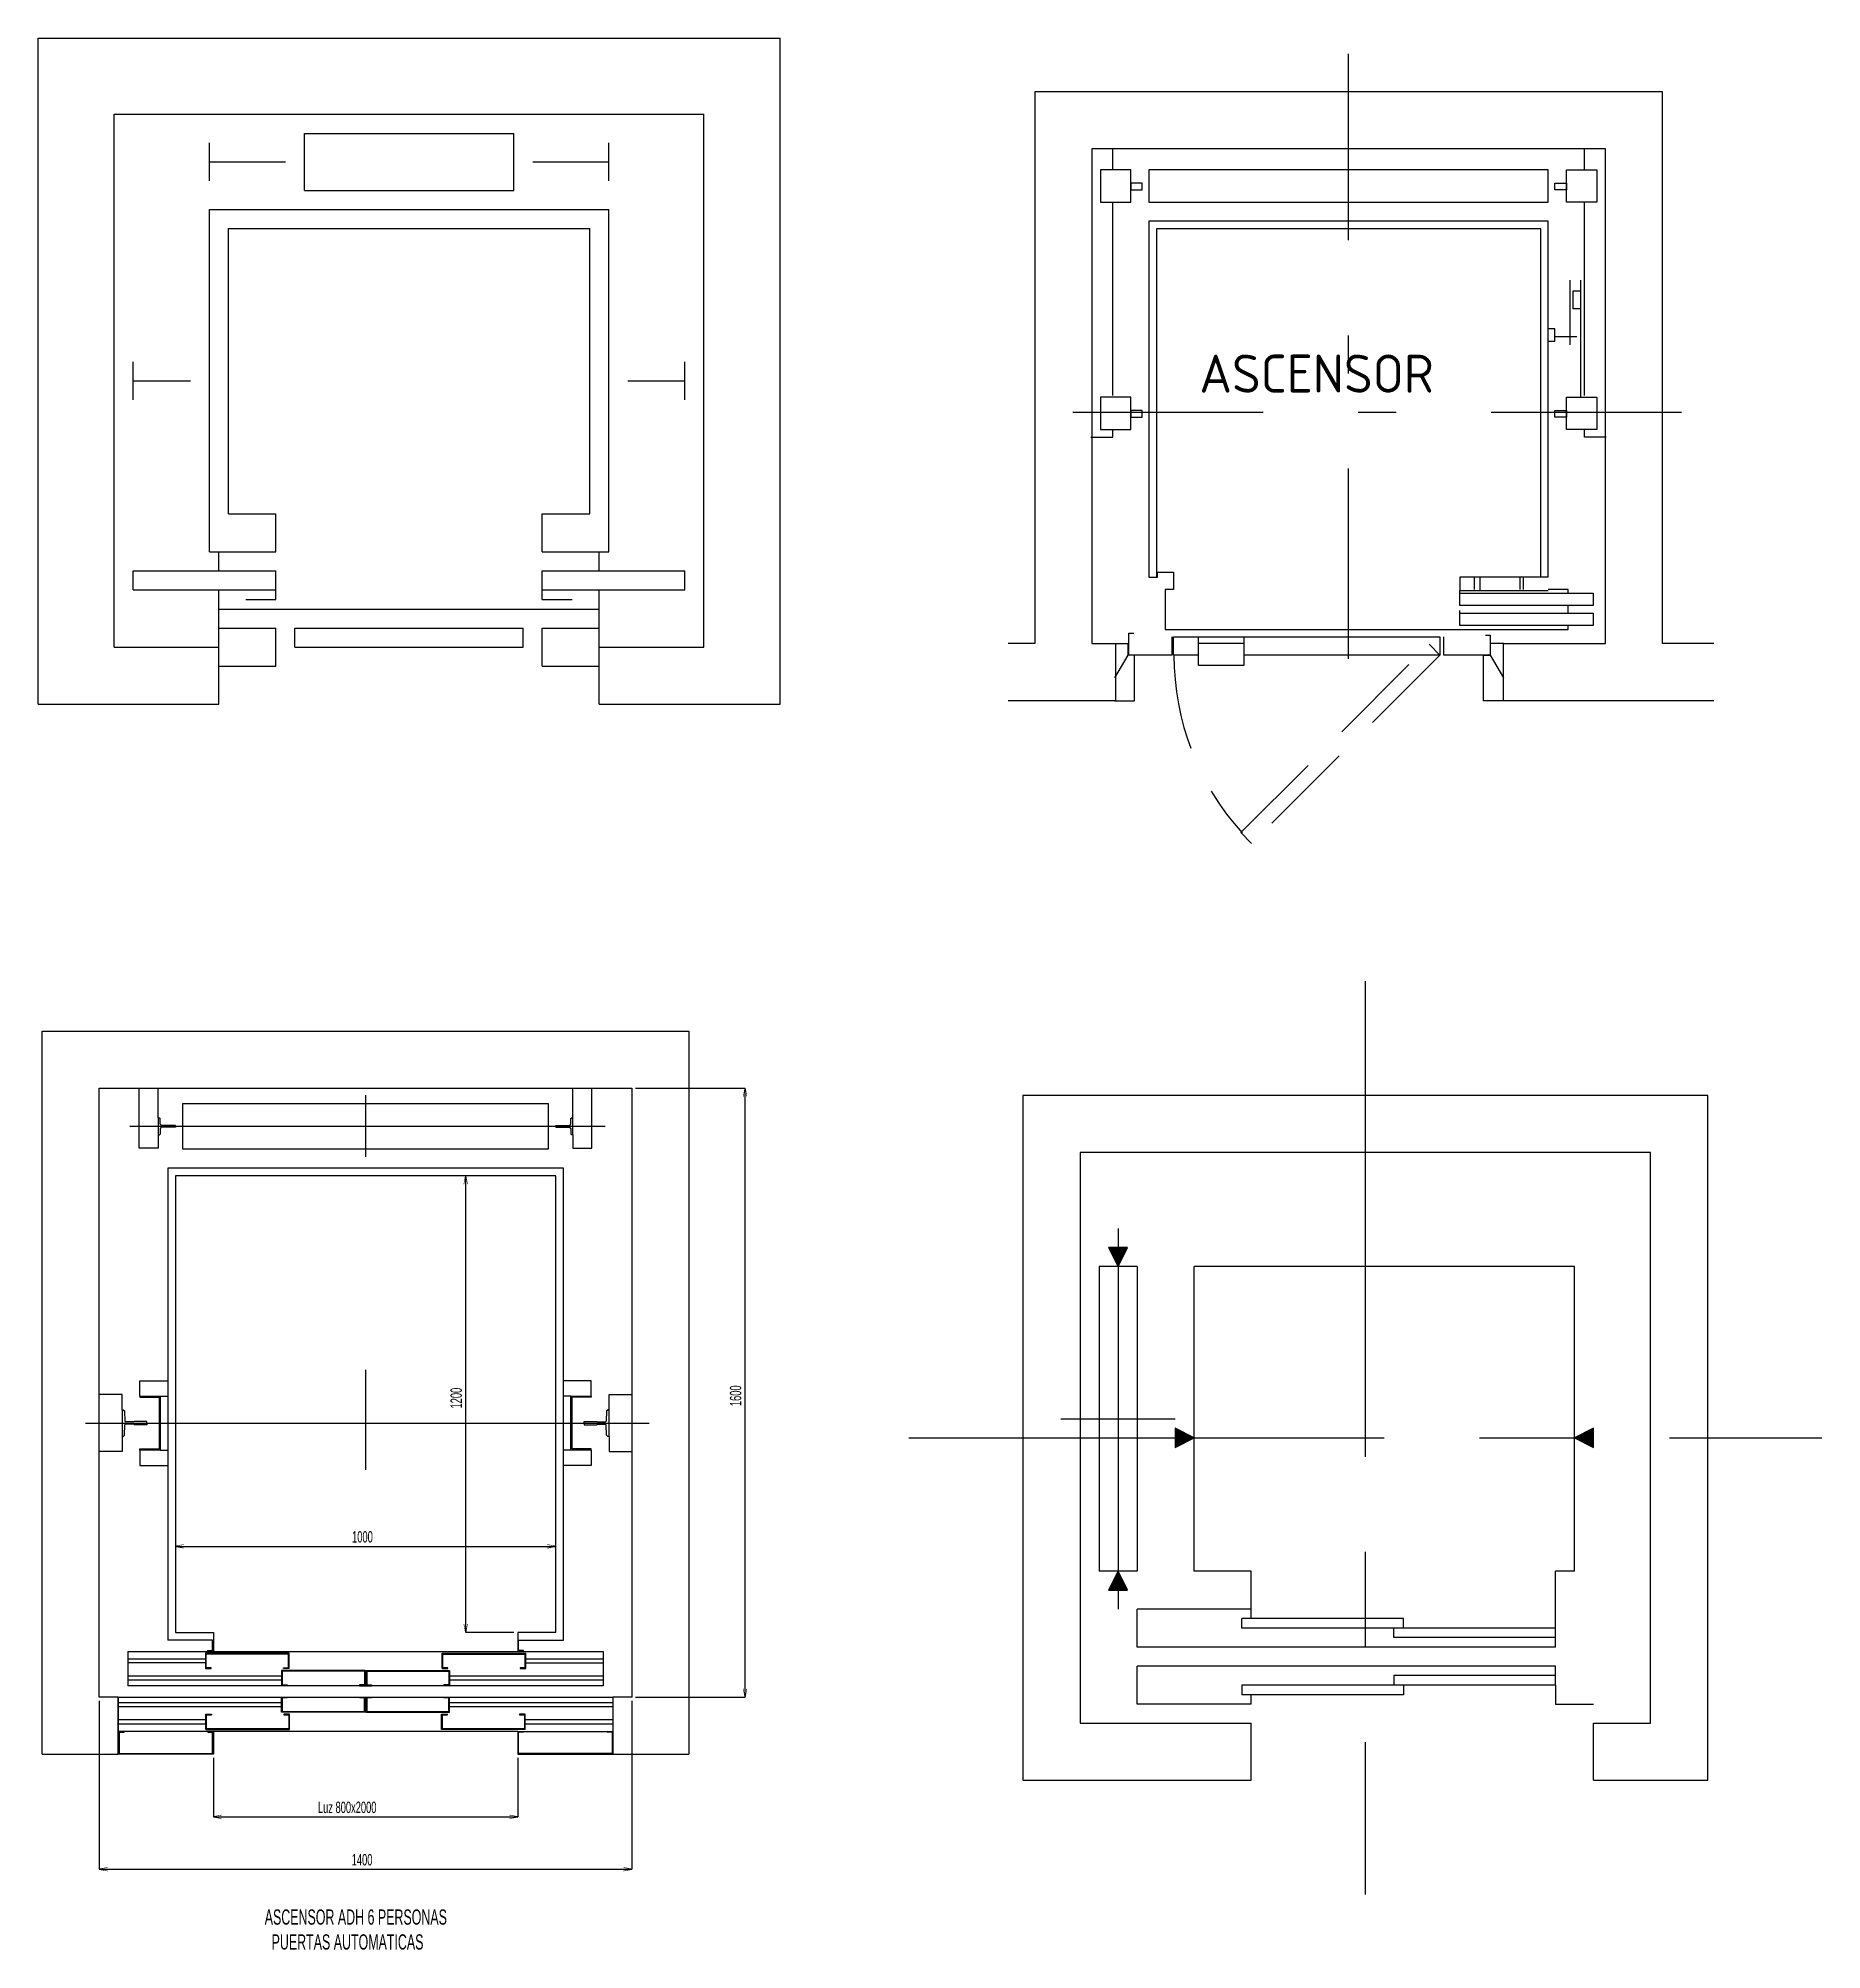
# Model space of a CAD drawing. Header units: millimetres. Extents: x 1.35 to 10.97, y 1 to 6.3.
# Drawn here: x 6.29 to 10.97, y 1.11 to 6.13 of the extents above; entities that cross this region are included whole.
import ezdxf

# ---------------------------------------------------------------- set-up
doc = ezdxf.new("R2010")
doc.units = ezdxf.units.MM
for name, pattern in [('CENTRO', [2, 1.25, -0.25, 0.25, -0.25]), ('DASHDOT', [1, 0.5, -0.25, 0, -0.25]), ('HIDDEN', [0.375, 0.25, -0.125]), ('LTYPE_6', [168.75, 112.5, -28.125, 0, -28.125])]:
    doc.linetypes.add(name, pattern=pattern)
for name, color, linetype in [('DOOR', 1, 'Continuous'), ('EJE', 3, 'DASHDOT'), ('LAYER_2', 1, 'Continuous'), ('LAYER_3', 15, 'LTYPE_6'), ('LAYER_4', 6, 'Continuous'), ('LAYER_6', 6, 'Continuous'), ('LAYER_7', 7, 'Continuous'), ('PARED', 9, 'Continuous'), ('PUERTA', 3, 'Continuous'), ('TR', 7, 'HIDDEN'), ('WALLS', 7, 'Continuous')]:
    doc.layers.add(name, color=color, linetype=linetype)
doc.styles.add('DIN', font='DIN')

msp = doc.modelspace()

# ---------------------------------------------------------------- texts
at = {"style": 'DIN'}
msp.add_text('ASCENSOR', height=0.1, dxfattribs=at).set_placement((9.3383, 5.2021))
at = {"layer": 'LAYER_4', "width": 0.610389}
for rotation, text_generation_flag, p in [(0.0003, 6, (8.1441, 3.3742)), (0.0003, 4, (8.1441, 3.3742)), (0.0003, 6, (7.4096, 3.1442)), (0.0003, 4, (7.4096, 3.1442)), (90.0003, 4, (6.6464, 2.1703)), (90.0003, 6, (6.6464, 2.1703)), (270.0003, 6, (7.6464, 2.1703)), (270.0003, 4, (7.6464, 2.1703)), (180.0003, 4, (7.4096, 1.9442)), (180.0003, 6, (7.4096, 1.9442)), (180.0003, 4, (8.1441, 1.7742)), (180.0003, 6, (8.1441, 1.7742)), (90.0003, 4, (6.7464, 1.4595)), (90.0003, 6, (6.7464, 1.4595)), (270.0003, 6, (7.5464, 1.4595)), (270.0003, 4, (7.5464, 1.4595)), (90.0003, 4, (6.4464, 1.3218)), (90.0003, 6, (6.4464, 1.3218)), (270.0003, 6, (7.8464, 1.3218)), (270.0003, 4, (7.8464, 1.3218))]:
    msp.add_text('/', height=0.021, rotation=rotation, dxfattribs=dict(at, text_generation_flag=text_generation_flag)).set_placement(p)
for s, rotation, p in [('1200', 90.0003, (7.3996, 2.5326)), ('1600', 90.0003, (8.1341, 2.5388)), ('1000', 0.0003, (7.111, 2.1803)), ('Luz 800x2000', 0.0003, (7.0212, 1.4695)), ('1400', 0.0003, (7.11, 1.3318))]:
    msp.add_text(s, height=0.03, rotation=rotation, dxfattribs=at).set_placement(p)
at = {"layer": 'LAYER_6', "width": 0.610389}
for s, p in [('ASCENSOR ADH 6 PERSONAS', (6.8813, 1.1762)), ('  PUERTAS AUTOMATICAS', (6.8813, 1.1108))]:
    msp.add_text(s, height=0.04, dxfattribs=at).set_placement(p)

# ---------------------------------------------------------------- linework, layer by layer
at = {"linetype": 'CENTRO'}
for p, q in [((9.7745, 3.6555), (9.7745, 1.2555)), ((9.1245, 3.0055), (9.1245, 2.0055)), ((8.9745, 2.5055), (9.2745, 2.5055)), ((8.5745, 2.4555), (10.9745, 2.4555))]:
    msp.add_line(p, q, dxfattribs=at)
for p, q in [((10.6745, 3.3555), (8.8745, 3.3555)), ((8.8745, 3.3555), (8.8745, 1.5555)), ((10.6745, 1.5555), (10.6745, 3.3555)), ((9.0245, 3.2055), (9.0245, 1.7055)), ((10.5245, 3.2055), (9.0245, 3.2055)), ((10.5245, 1.7055), (10.5245, 3.2055)), ((9.1495, 2.9555), (9.0995, 2.9555)), ((9.0995, 2.9555), (9.1245, 2.9055)), ((9.1245, 2.9055), (9.1495, 2.9555)), ((9.1745, 2.9055), (9.0745, 2.9055)), ((9.0745, 2.9055), (9.0745, 2.1055)), ((9.1745, 2.9055), (9.1745, 2.1055)), ((10.3245, 2.9055), (9.3245, 2.9055)), ((9.3245, 2.1055), (9.3245, 2.9055)), ((10.3245, 2.1055), (10.3245, 2.9055)), ((9.2745, 2.4805), (9.2745, 2.4305)), ((9.3245, 2.4555), (9.2745, 2.4805)), ((10.3745, 2.4805), (10.3245, 2.4555)), ((10.3745, 2.4305), (10.3745, 2.4805)), ((9.2745, 2.4305), (9.3245, 2.4555)), ((10.3245, 2.4555), (10.3745, 2.4305)), ((9.1745, 2.1055), (9.0745, 2.1055)), ((9.1245, 2.1055), (9.0995, 2.0555)), ((9.1495, 2.0555), (9.1245, 2.1055)), ((9.4745, 2.1055), (9.3245, 2.1055)), ((9.4745, 1.9805), (9.4745, 2.1055)), ((10.2745, 1.9055), (10.2745, 2.1055)), ((10.3245, 2.1055), (10.2745, 2.1055)), ((9.0995, 2.0555), (9.1495, 2.0555)), ((9.1745, 1.9055), (9.1745, 2.0055)), ((9.4745, 2.0055), (9.1745, 2.0055)), ((9.4495, 1.9555), (9.4495, 1.9805)), ((9.8745, 1.9805), (9.4495, 1.9805)), ((9.8745, 1.9555), (9.8745, 1.9805)), ((9.8745, 1.9555), (9.4495, 1.9555)), ((9.8495, 1.9305), (9.8495, 1.9555)), ((10.2745, 1.9305), (9.8495, 1.9305)), ((10.2745, 1.9555), (9.8745, 1.9555)), ((10.2745, 1.9055), (9.1745, 1.9055)), ((9.1745, 1.7555), (9.1745, 1.8555)), ((10.2745, 1.8555), (9.1745, 1.8555)), ((10.2745, 1.8305), (9.8495, 1.8305)), ((9.8495, 1.8305), (9.8495, 1.8055)), ((10.2745, 1.8055), (10.2745, 1.8555)), ((9.4495, 1.8055), (9.4495, 1.7805)), ((9.8745, 1.8055), (9.4495, 1.8055)), ((9.8745, 1.7805), (9.4495, 1.7805)), ((9.4745, 1.7555), (9.4745, 1.7805)), ((10.2745, 1.8055), (9.8745, 1.8055)), ((9.8745, 1.8055), (9.8745, 1.7805)), ((10.2745, 1.8055), (10.2745, 1.7555)), ((9.4745, 1.7555), (9.1745, 1.7555)), ((10.2745, 1.7555), (10.3745, 1.7555)), ((9.0245, 1.7055), (9.4745, 1.7055)), ((9.4745, 1.5555), (9.4745, 1.7055)), ((10.3745, 1.7055), (10.5245, 1.7055)), ((10.3745, 1.5555), (10.3745, 1.7055)), ((8.8745, 1.5555), (9.4745, 1.5555)), ((10.3745, 1.5555), (10.6745, 1.5555))]:
    msp.add_line(p, q)
for points in [[(9.1495, 2.9555), (9.1245, 2.9055), (9.0995, 2.9555)], [(9.2745, 2.4805), (9.3245, 2.4555), (9.2745, 2.4305)], [(10.3745, 2.4305), (10.3245, 2.4555), (10.3745, 2.4805)], [(9.0995, 2.0555), (9.1245, 2.1055), (9.1495, 2.0555)]]:
    msp.add_solid(points)
at = {"layer": 'DOOR'}
for p, q in [((6.9859, 5.8835, -0.8), (7.5359, 5.8835, -0.8)), ((6.9859, 5.7335, -0.8), (6.9859, 5.8835, -0.8)), ((7.5359, 5.7335, -0.8), (7.5359, 5.8835, -0.8)), ((6.7359, 5.7585, -0.8), (6.7359, 5.8585, -0.8)), ((7.7859, 5.7585, -0.8), (7.7859, 5.8585, -0.8)), ((6.7359, 5.8085, -0.8), (6.9359, 5.8085, -0.8)), ((7.5859, 5.8085, -0.8), (7.7859, 5.8085, -0.8)), ((6.9859, 5.7335, -0.8), (7.5359, 5.7335, -0.8)), ((6.7359, 5.6835, -0.8), (7.7859, 5.6835, -0.8)), ((6.7359, 4.7835, -0.8), (6.7359, 5.6835, -0.8)), ((7.7859, 4.7835, -0.8), (7.7859, 5.6835, -0.8)), ((6.7859, 4.8835, -0.8), (6.7859, 5.6335, -0.8)), ((6.7859, 5.6335, -0.8), (7.7359, 5.6335, -0.8)), ((7.7359, 4.8835, -0.8), (7.7359, 5.6335, -0.8)), ((6.5359, 5.1835, -0.8), (6.5359, 5.2835, -0.8)), ((7.9859, 5.1835, -0.8), (7.9859, 5.2835, -0.8)), ((6.5359, 5.2335, -0.8), (6.6859, 5.2335, -0.8)), ((7.8359, 5.2335, -0.8), (7.9859, 5.2335, -0.8)), ((6.7859, 4.8835, -0.8), (6.9109, 4.8835, -0.8)), ((6.9109, 4.7835, -0.8), (6.9109, 4.8835, -0.8)), ((7.6109, 4.8835, -0.8), (7.7359, 4.8835, -0.8)), ((7.6109, 4.7835, -0.8), (7.6109, 4.8835, -0.8)), ((6.7359, 4.7835, -0.8), (6.9109, 4.7835, -0.8)), ((6.7609, 4.7335, -0.8), (6.7609, 4.7835, -0.8)), ((7.6109, 4.7835, -0.8), (7.7859, 4.7835, -0.8)), ((7.7609, 4.7335, -0.8), (7.7609, 4.7835, -0.8)), ((6.5359, 4.7335, -0.8), (6.9109, 4.7335, -0.8)), ((6.5359, 4.6835, -0.8), (6.5359, 4.7335, -0.8)), ((6.9109, 4.6585, -0.8), (6.9109, 4.7335, -0.8)), ((7.6109, 4.6585, -0.8), (7.6109, 4.7335, -0.8)), ((7.6109, 4.7335, -0.8), (7.9859, 4.7335, -0.8)), ((7.9859, 4.6835, -0.8), (7.9859, 4.7335, -0.8)), ((6.5359, 4.6835, -0.8), (6.9109, 4.6835, -0.8)), ((6.7609, 4.5335, -0.8), (6.7609, 4.6835, -0.8)), ((7.6109, 4.6835, -0.8), (7.9859, 4.6835, -0.8)), ((7.7609, 4.5335, -0.8), (7.7609, 4.6835, -0.8)), ((6.7609, 4.6335, -0.8), (6.9109, 4.6335, -0.8)), ((6.8319, 4.6585, -0.8), (6.9109, 4.6585, -0.8)), ((6.9109, 4.6335, -0.8), (6.9609, 4.6335, -0.8)), ((6.9609, 4.6335, -0.8), (7.5609, 4.6335, -0.8)), ((7.5609, 4.6335, -0.8), (7.6109, 4.6335, -0.8)), ((7.6109, 4.6585, -0.8), (7.6899, 4.6585, -0.8)), ((7.6109, 4.6335, -0.8), (7.7609, 4.6335, -0.8)), ((6.7609, 4.5835, -0.8), (6.9109, 4.5835, -0.8)), ((6.9109, 4.4835, -0.8), (6.9109, 4.5835, -0.8)), ((6.9609, 4.5335, -0.8), (6.9609, 4.5835, -0.8)), ((6.9609, 4.5835, -0.8), (7.5609, 4.5835, -0.8)), ((7.5609, 4.5335, -0.8), (7.5609, 4.5835, -0.8)), ((7.6109, 4.4835, -0.8), (7.6109, 4.5835, -0.8)), ((7.6109, 4.5835, -0.8), (7.7609, 4.5835, -0.8)), ((6.9609, 4.5335, -0.8), (7.5609, 4.5335, -0.8)), ((6.7609, 4.4835, -0.8), (6.9109, 4.4835, -0.8)), ((7.6109, 4.4835, -0.8), (7.7609, 4.4835, -0.8))]:
    msp.add_line(p, q, dxfattribs=at)
at = {"layer": 'EJE'}
for p, q in [((9.7306, 4.5025), (9.7306, 6.0925)), ((10.6056, 5.1498), (8.8556, 5.1498))]:
    msp.add_line(p, q, dxfattribs=at)
at = {"layer": 'LAYER_2'}
for p, q in [((6.7254, 1.8742), (6.5214, 1.8742)), ((6.7254, 1.8642), (6.5214, 1.8642)), ((7.7714, 1.8742), (7.5674, 1.8742)), ((7.5674, 1.8642), (7.7714, 1.8642)), ((6.9254, 1.8292), (6.5214, 1.8292)), ((6.5214, 1.8192), (6.9254, 1.8192)), ((7.7714, 1.8292), (7.3674, 1.8292)), ((7.3674, 1.8192), (7.7714, 1.8192)), ((6.9254, 1.7592), (6.4964, 1.7592)), ((7.7964, 1.7592), (7.3674, 1.7592)), ((6.4964, 1.7492), (6.9254, 1.7492)), ((6.7264, 1.7142), (6.4964, 1.7142)), ((7.3674, 1.7492), (7.7964, 1.7492)), ((7.7964, 1.7142), (7.5664, 1.7142)), ((6.4964, 1.7042), (6.7264, 1.7042)), ((7.5664, 1.7042), (7.7964, 1.7042))]:
    msp.add_line(p, q, dxfattribs=at)
at = {"layer": 'LAYER_3'}
for p, q in [((7.1464, 3.3558), (7.1464, 3.1937)), ((6.5263, 3.2742), (7.776, 3.2742)), ((7.1464, 2.6342), (7.1464, 2.3717)), ((6.4106, 2.4942), (7.8917, 2.4942))]:
    msp.add_line(p, q, dxfattribs=at)
at = {"layer": 'LAYER_4'}
for p, q in [((7.8564, 3.3742), (8.1441, 3.3742)), ((8.1441, 1.7742), (8.1441, 3.3742)), ((7.4096, 1.9442), (7.4096, 3.1442)), ((6.6464, 2.1703), (7.6464, 2.1703)), ((7.5364, 1.9442), (7.4096, 1.9442)), ((6.4464, 1.7642), (6.4464, 1.3218)), ((7.8464, 1.7642), (7.8464, 1.3218)), ((7.8564, 1.7742), (8.1441, 1.7742)), ((6.7464, 1.6142), (6.7464, 1.4595)), ((7.5464, 1.6142), (7.5464, 1.4595)), ((6.7464, 1.4595), (7.5464, 1.4595)), ((6.4464, 1.3218), (7.8464, 1.3218))]:
    msp.add_line(p, q, dxfattribs=at)
at = {"layer": 'LAYER_6'}
for p, q in [((6.5514, 3.2167), (6.5514, 3.3742)), ((6.6014, 3.2967), (6.6014, 3.3742)), ((7.6914, 3.2967), (7.6914, 3.3742)), ((7.7414, 3.2167), (7.7414, 3.3742)), ((6.6664, 3.2142), (6.6664, 3.3342)), ((6.6664, 3.3342), (7.6264, 3.3342)), ((7.6264, 3.3342), (7.6264, 3.2142)), ((6.6014, 3.2967), (6.6014, 3.2742)), ((6.6014, 3.2967), (6.6044, 3.2967)), ((6.6014, 3.2742), (6.6014, 3.2517)), ((6.6044, 3.2967), (6.6064, 3.2947)), ((6.6064, 3.2797), (6.6064, 3.2947)), ((6.6064, 3.2797), (6.6094, 3.2767)), ((6.6094, 3.2717), (6.6064, 3.2687)), ((6.6064, 3.2687), (6.6064, 3.2537)), ((6.6464, 3.2767), (6.6094, 3.2767)), ((6.6464, 3.2717), (6.6094, 3.2717)), ((6.6464, 3.2742), (6.6464, 3.2767)), ((6.6464, 3.2742), (6.6464, 3.2717)), ((7.6464, 3.2742), (7.6464, 3.2767)), ((7.6464, 3.2767), (7.6834, 3.2767)), ((7.6464, 3.2742), (7.6464, 3.2717)), ((7.6464, 3.2717), (7.6834, 3.2717)), ((7.6834, 3.2767), (7.6864, 3.2797)), ((7.6864, 3.2687), (7.6834, 3.2717)), ((7.6864, 3.2947), (7.6884, 3.2967)), ((7.6864, 3.2797), (7.6864, 3.2947)), ((7.6864, 3.2687), (7.6864, 3.2537)), ((7.6914, 3.2967), (7.6884, 3.2967)), ((7.6914, 3.2742), (7.6914, 3.2967)), ((7.6914, 3.2517), (7.6914, 3.2742)), ((6.6014, 3.2167), (6.5514, 3.2167)), ((6.6014, 3.2517), (6.6014, 3.2167)), ((6.6014, 3.2517), (6.6044, 3.2517)), ((6.6064, 3.2537), (6.6044, 3.2517)), ((7.6884, 3.2517), (7.6864, 3.2537)), ((7.6914, 3.2517), (7.6884, 3.2517)), ((7.6914, 3.2517), (7.6914, 3.2167)), ((7.6914, 3.2167), (7.7414, 3.2167)), ((7.6264, 3.2142), (6.6664, 3.2142)), ((7.6664, 3.1642), (6.6264, 3.1642)), ((6.6264, 3.1642), (6.6264, 1.9242)), ((7.6464, 3.1442), (6.6464, 3.1442)), ((6.6464, 3.1442), (6.6464, 1.9442)), ((7.6464, 1.9442), (7.6464, 3.1442)), ((7.6664, 1.9242), (7.6664, 3.1642)), ((6.5064, 2.5692), (6.4464, 2.5692)), ((6.5064, 2.5292), (6.5064, 2.5692)), ((6.5534, 2.6052), (6.6264, 2.6052)), ((6.5534, 2.5652), (6.5534, 2.6052)), ((6.5534, 2.5652), (6.6064, 2.5652)), ((6.5534, 2.5652), (6.5534, 2.5622)), ((6.5534, 2.5622), (6.6034, 2.5622)), ((6.6034, 2.5622), (6.6034, 2.4262)), ((6.6064, 2.5652), (6.6264, 2.5652)), ((6.6064, 2.5652), (6.6064, 2.4232)), ((7.7394, 2.6052), (7.6664, 2.6052)), ((7.6864, 2.5652), (7.6664, 2.5652)), ((7.6864, 2.4232), (7.6864, 2.5652)), ((7.6864, 2.5652), (7.7394, 2.5652)), ((7.7394, 2.5622), (7.6894, 2.5622)), ((7.6894, 2.4262), (7.6894, 2.5622)), ((7.7394, 2.5652), (7.7394, 2.6052)), ((7.7394, 2.5652), (7.7394, 2.5622)), ((7.7864, 2.5292), (7.7864, 2.5692)), ((7.7864, 2.5692), (7.8464, 2.5692)), ((6.5064, 2.5292), (6.5064, 2.4942)), ((6.5064, 2.5292), (6.5094, 2.5292)), ((6.5094, 2.5292), (6.5125, 2.5262)), ((6.5125, 2.5262), (6.5138, 2.4988)), ((7.7802, 2.5262), (7.779, 2.4991)), ((7.7802, 2.5262), (7.7834, 2.5292)), ((7.7864, 2.5292), (7.7834, 2.5292)), ((7.7864, 2.4942), (7.7864, 2.5292)), ((6.5064, 2.4942), (6.5064, 2.4592)), ((6.5125, 2.4622), (6.5094, 2.4592)), ((6.5125, 2.4622), (6.5138, 2.4893)), ((6.5138, 2.4988), (6.5156, 2.4972)), ((6.5158, 2.4912), (6.5138, 2.4893)), ((6.5368, 2.4972), (6.5156, 2.4972)), ((6.5369, 2.4912), (6.5158, 2.4912)), ((6.5384, 2.4987), (6.5368, 2.4972)), ((6.5384, 2.4897), (6.5369, 2.4912)), ((6.5714, 2.4987), (6.5384, 2.4987)), ((6.5714, 2.4897), (6.5384, 2.4897)), ((6.5714, 2.4942), (6.5714, 2.4987)), ((6.5714, 2.4942), (6.5714, 2.4897)), ((7.7214, 2.4942), (7.7214, 2.4987)), ((7.7214, 2.4987), (7.7544, 2.4987)), ((7.7214, 2.4942), (7.7214, 2.4897)), ((7.7214, 2.4897), (7.7544, 2.4897)), ((7.7544, 2.4987), (7.7558, 2.4972)), ((7.7544, 2.4897), (7.7559, 2.4912)), ((7.7558, 2.4972), (7.777, 2.4972)), ((7.7559, 2.4912), (7.7772, 2.4912)), ((7.777, 2.4972), (7.779, 2.4991)), ((7.779, 2.4896), (7.7772, 2.4912)), ((7.7802, 2.4622), (7.779, 2.4896)), ((7.7834, 2.4592), (7.7802, 2.4622)), ((7.7864, 2.4592), (7.7864, 2.4942)), ((6.5064, 2.4192), (6.4464, 2.4192)), ((6.5064, 2.4592), (6.5064, 2.4192)), ((6.5064, 2.4592), (6.5094, 2.4592)), ((6.5534, 2.4232), (6.5534, 2.4262)), ((6.5534, 2.4262), (6.6034, 2.4262)), ((6.6064, 2.4232), (6.5534, 2.4232)), ((6.5534, 2.4232), (6.5534, 2.3832)), ((6.6064, 2.4232), (6.6264, 2.4232)), ((7.6864, 2.4232), (7.6664, 2.4232)), ((7.7394, 2.4232), (7.6864, 2.4232)), ((7.7394, 2.4262), (7.6894, 2.4262)), ((7.7394, 2.4232), (7.7394, 2.4262)), ((7.7394, 2.4232), (7.7394, 2.3832)), ((7.7864, 2.4592), (7.7834, 2.4592)), ((7.7864, 2.4592), (7.7864, 2.4192)), ((7.7864, 2.4192), (7.8464, 2.4192)), ((6.5534, 2.3832), (6.6264, 2.3832)), ((7.7394, 2.3832), (7.6664, 2.3832)), ((6.7444, 1.9242), (6.6264, 1.9242)), ((6.6464, 1.9442), (6.7464, 1.9442)), ((6.7444, 1.8962), (6.7444, 1.9242)), ((6.7464, 1.9442), (6.7464, 1.8942)), ((7.6464, 1.9442), (7.5464, 1.9442)), ((7.5464, 1.9442), (7.5464, 1.8942)), ((7.5484, 1.8962), (7.5484, 1.9242)), ((7.5484, 1.9242), (7.6664, 1.9242)), ((6.5214, 1.8942), (6.5214, 1.8042)), ((6.5214, 1.8942), (7.7714, 1.8942)), ((6.9454, 1.8892), (6.7254, 1.8892)), ((6.7254, 1.8892), (6.7254, 1.8742)), ((6.7254, 1.8742), (6.7254, 1.8642)), ((6.7254, 1.8642), (6.7254, 1.8492)), ((6.9434, 1.8872), (6.7274, 1.8872)), ((6.7274, 1.8512), (6.7274, 1.8872)), ((6.7314, 1.8942), (6.7314, 1.8962)), ((6.7314, 1.8962), (6.7444, 1.8962)), ((6.9434, 1.8512), (6.9434, 1.8872)), ((6.9454, 1.8492), (6.9454, 1.8892)), ((7.3474, 1.8492), (7.3474, 1.8892)), ((7.3474, 1.8892), (7.5674, 1.8892)), ((7.3494, 1.8512), (7.3494, 1.8872)), ((7.3494, 1.8872), (7.5654, 1.8872)), ((7.5614, 1.8962), (7.5484, 1.8962)), ((7.5614, 1.8942), (7.5614, 1.8962)), ((7.5654, 1.8872), (7.5654, 1.8512)), ((7.5674, 1.8742), (7.5674, 1.8892)), ((7.5674, 1.8642), (7.5674, 1.8742)), ((7.5674, 1.8492), (7.5674, 1.8642)), ((7.7714, 1.8942), (7.7714, 1.8042)), ((6.7254, 1.8492), (6.7404, 1.8492)), ((6.7404, 1.8512), (6.7274, 1.8512)), ((6.7404, 1.8492), (6.7404, 1.8512)), ((7.1454, 1.8442), (6.9254, 1.8442)), ((6.9254, 1.8442), (6.9254, 1.8292)), ((6.9254, 1.8292), (6.9254, 1.8192)), ((6.9254, 1.8192), (6.9254, 1.8042)), ((7.1434, 1.8422), (6.9274, 1.8422)), ((6.9274, 1.8422), (6.9274, 1.8062)), ((6.9304, 1.8492), (6.9304, 1.8512)), ((6.9304, 1.8512), (6.9434, 1.8512)), ((6.9454, 1.8492), (6.9304, 1.8492)), ((7.1434, 1.8422), (7.1434, 1.8062)), ((7.1454, 1.8442), (7.1454, 1.8042)), ((7.1474, 1.8442), (7.1474, 1.8042)), ((7.1474, 1.8442), (7.3674, 1.8442)), ((7.1494, 1.8422), (7.1494, 1.8062)), ((7.1494, 1.8422), (7.3654, 1.8422)), ((7.3474, 1.8492), (7.3624, 1.8492)), ((7.3624, 1.8512), (7.3494, 1.8512)), ((7.3624, 1.8492), (7.3624, 1.8512)), ((7.3654, 1.8422), (7.3654, 1.8062)), ((7.3674, 1.8442), (7.3674, 1.8292)), ((7.3674, 1.8292), (7.3674, 1.8192)), ((7.3674, 1.8192), (7.3674, 1.8042)), ((7.5654, 1.8512), (7.5524, 1.8512)), ((7.5524, 1.8512), (7.5524, 1.8492)), ((7.5524, 1.8492), (7.5674, 1.8492)), ((6.4964, 1.7742), (6.4964, 1.6842)), ((6.4964, 1.7742), (7.7964, 1.7742)), ((7.7714, 1.8042), (6.5214, 1.8042)), ((6.9254, 1.7342), (6.9254, 1.7742)), ((6.9274, 1.8062), (6.9404, 1.8062)), ((6.9404, 1.7722), (6.9274, 1.7722)), ((6.9274, 1.7722), (6.9274, 1.7362)), ((6.9404, 1.8062), (6.9404, 1.8042)), ((6.9404, 1.7742), (6.9404, 1.7722)), ((7.1434, 1.8062), (7.1304, 1.8062)), ((7.1304, 1.8062), (7.1304, 1.8042)), ((7.1304, 1.8042), (7.1464, 1.8042)), ((7.1304, 1.7722), (7.1304, 1.7742)), ((7.1434, 1.7722), (7.1304, 1.7722)), ((7.1434, 1.7362), (7.1434, 1.7722)), ((7.1454, 1.7742), (7.1454, 1.7342)), ((7.1464, 1.8042), (7.1624, 1.8042)), ((7.1474, 1.7742), (7.1474, 1.7342)), ((7.1494, 1.8062), (7.1624, 1.8062)), ((7.1624, 1.7722), (7.1494, 1.7722)), ((7.1494, 1.7722), (7.1494, 1.7362)), ((7.1624, 1.8062), (7.1624, 1.8042)), ((7.1624, 1.7742), (7.1624, 1.7722)), ((7.3654, 1.8062), (7.3524, 1.8062)), ((7.3524, 1.8062), (7.3524, 1.8042)), ((7.3524, 1.7722), (7.3524, 1.7742)), ((7.3654, 1.7722), (7.3524, 1.7722)), ((7.3654, 1.7362), (7.3654, 1.7722)), ((7.3674, 1.7342), (7.3674, 1.7742)), ((7.7964, 1.7742), (7.7964, 1.6842)), ((6.7264, 1.6892), (6.7264, 1.7292)), ((6.7264, 1.7292), (6.7414, 1.7292)), ((6.7284, 1.6912), (6.7284, 1.7272)), ((6.7284, 1.7272), (6.7414, 1.7272)), ((6.7414, 1.7292), (6.7414, 1.7272)), ((7.1454, 1.7342), (6.9254, 1.7342)), ((6.9274, 1.7362), (7.1434, 1.7362)), ((6.9464, 1.7292), (6.9314, 1.7292)), ((6.9314, 1.7292), (6.9314, 1.7272)), ((6.9314, 1.7272), (6.9444, 1.7272)), ((6.9444, 1.7272), (6.9444, 1.6912)), ((6.9464, 1.6892), (6.9464, 1.7292)), ((7.1474, 1.7342), (7.3674, 1.7342)), ((7.1494, 1.7362), (7.3654, 1.7362)), ((7.3464, 1.6892), (7.3464, 1.7292)), ((7.3464, 1.7292), (7.3614, 1.7292)), ((7.3484, 1.6912), (7.3484, 1.7272)), ((7.3484, 1.7272), (7.3614, 1.7272)), ((7.3614, 1.7272), (7.3614, 1.7292)), ((7.5664, 1.7292), (7.5514, 1.7292)), ((7.5514, 1.7292), (7.5514, 1.7272)), ((7.5514, 1.7272), (7.5644, 1.7272)), ((7.5644, 1.7272), (7.5644, 1.6912)), ((7.5664, 1.6892), (7.5664, 1.7292)), ((6.7314, 1.6842), (6.4964, 1.6842)), ((6.4964, 1.6242), (6.4964, 1.6842)), ((6.4984, 1.6822), (6.5114, 1.6822)), ((6.4984, 1.6822), (6.4984, 1.6262)), ((6.5114, 1.6822), (6.5114, 1.6842)), ((6.7264, 1.6892), (6.9464, 1.6892)), ((6.9444, 1.6912), (6.7284, 1.6912)), ((6.7464, 1.6842), (6.7314, 1.6842)), ((6.7314, 1.6842), (6.7314, 1.6822)), ((6.7314, 1.6822), (6.7444, 1.6822)), ((6.7444, 1.6262), (6.7444, 1.6822)), ((6.7464, 1.6842), (6.7464, 1.6242)), ((7.5464, 1.6842), (6.7464, 1.6842)), ((7.5664, 1.6892), (7.3464, 1.6892)), ((7.5644, 1.6912), (7.3484, 1.6912)), ((7.5464, 1.6842), (7.5614, 1.6842)), ((7.5464, 1.6842), (7.5464, 1.6242)), ((7.5614, 1.6822), (7.5484, 1.6822)), ((7.5484, 1.6262), (7.5484, 1.6822)), ((7.5614, 1.6842), (7.5614, 1.6822)), ((7.5614, 1.6842), (7.7814, 1.6842)), ((7.7814, 1.6822), (7.7814, 1.6842)), ((7.7814, 1.6842), (7.7964, 1.6842)), ((7.7944, 1.6822), (7.7814, 1.6822)), ((7.7944, 1.6822), (7.7944, 1.6262)), ((7.7964, 1.6242), (7.7964, 1.6842)), ((6.7464, 1.6242), (6.4964, 1.6242)), ((6.4984, 1.6262), (6.7444, 1.6262)), ((7.5464, 1.6242), (7.7964, 1.6242)), ((7.7944, 1.6262), (7.5484, 1.6262))]:
    msp.add_line(p, q, dxfattribs=at)
at = {"layer": 'LAYER_7'}
for p, q in [((6.2964, 1.6242), (6.2964, 3.5242)), ((6.2964, 3.5242), (7.9964, 3.5242)), ((7.9964, 3.5242), (7.9964, 1.6242)), ((6.4464, 1.7742), (6.4464, 3.3742)), ((6.4464, 3.3742), (7.8464, 3.3742)), ((7.8464, 3.3742), (7.8464, 1.7742)), ((6.4964, 1.7742), (6.4464, 1.7742)), ((6.4964, 1.6242), (6.4964, 1.7742)), ((7.8464, 1.7742), (7.7964, 1.7742)), ((7.7964, 1.7742), (7.7964, 1.6242)), ((6.2964, 1.6242), (6.4964, 1.6242)), ((7.7964, 1.6242), (7.9964, 1.6242))]:
    msp.add_line(p, q, dxfattribs=at)
at = {"layer": 'PARED'}
for points in [[(10.6906, 4.5425), (10.5556, 4.5425), (10.5556, 5.9925), (8.9056, 5.9925), (8.9056, 4.5425), (8.8356, 4.5425)], [(10.6906, 4.3925), (10.1381, 4.3925), (10.1381, 4.5425), (10.4056, 4.5425), (10.4056, 5.8425), (9.0556, 5.8425), (9.0556, 4.5425), (9.1181, 4.5425), (9.1181, 4.3925), (8.8356, 4.3925)]]:
    msp.add_lwpolyline(points, dxfattribs=at)
at = {"layer": 'PUERTA'}
msp.add_line((9.4556, 4.5425), (9.3356, 4.5425), dxfattribs=at)
for points in [[(9.1106, 5.7875), (9.1106, 5.845)], [(10.3506, 5.7875), (10.3506, 5.845)], [(9.1581, 5.7025), (9.1581, 5.7875), (9.0781, 5.7875), (9.0781, 5.7025), (9.1581, 5.7025)], [(10.3031, 5.7025), (10.3031, 5.7875), (10.3831, 5.7875), (10.3831, 5.7025), (10.3031, 5.7025)], [(9.1106, 5.195), (9.1106, 5.7025)], [(10.3506, 5.195), (10.3506, 5.7025)], [(10.2556, 4.7175), (10.2556, 5.6525), (9.2056, 5.6525), (9.2056, 4.7175)], [(10.2356, 4.7175), (10.2356, 5.6325), (9.2256, 5.6325), (9.2256, 4.7175)], [(10.3131, 5.3275), (10.3131, 5.4975)], [(10.3406, 5.4975), (10.3406, 5.19)], [(10.3406, 5.4225), (10.3206, 5.4225), (10.3206, 5.47), (10.3406, 5.47)], [(10.2556, 5.3375), (10.2731, 5.3375), (10.2731, 5.37), (10.2556, 5.37)], [(10.2731, 5.35), (10.3306, 5.35)], [(9.1581, 5.105), (9.1581, 5.19), (9.0781, 5.19), (9.0781, 5.105), (9.1581, 5.105)], [(10.3031, 5.105), (10.3031, 5.19), (10.3831, 5.19), (10.3831, 5.105), (10.3031, 5.105)], [(9.0531, 5.085), (9.1106, 5.085), (9.1106, 5.105)], [(10.4081, 5.085), (10.3506, 5.085), (10.3506, 5.105)], [(9.2056, 4.7175), (9.2281, 4.7175), (9.2281, 4.73), (9.2706, 4.73), (9.2706, 4.685), (9.2481, 4.685), (9.2481, 4.58), (10.3081, 4.58), (10.3081, 4.59)], [(10.2556, 4.7175), (10.0231, 4.7175), (10.0231, 4.6825), (10.2556, 4.6825)], [(10.0231, 4.675), (10.3731, 4.675), (10.3731, 4.6425), (10.0231, 4.6425), (10.0231, 4.6825)], [(10.0606, 4.7175), (10.0606, 4.685)], [(10.0756, 4.7175), (10.0756, 4.6825)], [(10.1806, 4.7175), (10.1806, 4.685)], [(10.1906, 4.685), (10.1906, 4.7175)], [(10.3081, 4.675), (10.3081, 4.685), (10.2556, 4.685)], [(10.0231, 4.6225), (10.3731, 4.6225), (10.3731, 4.59), (10.0231, 4.59), (10.0231, 4.63)], [(10.3081, 4.6225), (10.3081, 4.6425)], [(9.1156, 4.5425), (9.1506, 4.5425), (9.1506, 4.5125)], [(9.2656, 4.56), (9.2656, 4.5125), (9.1531, 4.5125), (9.1531, 4.56), (9.1531, 4.57), (9.1656, 4.57)], [(9.3356, 4.5125), (9.2706, 4.5125), (9.2706, 4.56), (9.9706, 4.56)], [(9.4556, 4.56), (9.4556, 4.485), (9.3356, 4.485), (9.3356, 4.56)], [(9.9706, 4.56), (9.9706, 4.5125), (9.4556, 4.5125)], [(10.0906, 4.565), (10.1031, 4.565), (10.1031, 4.5125), (9.9806, 4.5125), (9.9806, 4.56)], [(10.1381, 4.5425), (10.1031, 4.5425), (10.1031, 4.5125)], [(9.1156, 4.3925), (9.1681, 4.3925), (9.1681, 4.5125), (9.1506, 4.5125), (9.1156, 4.4525)], [(10.1381, 4.3925), (10.0856, 4.3925), (10.0856, 4.5125), (10.1031, 4.5125), (10.1381, 4.4525)]]:
    msp.add_lwpolyline(points, dxfattribs=at)
for points in [[(9.2056, 5.7025), (10.2556, 5.7025), (10.2556, 5.7875), (9.2056, 5.7875)], [(9.1881, 5.735), (9.1881, 5.7525), (9.1581, 5.7525), (9.1581, 5.735)], [(10.2731, 5.735), (10.2731, 5.7525), (10.3031, 5.7525), (10.3031, 5.735)], [(9.1881, 5.1375), (9.1881, 5.155), (9.1581, 5.155), (9.1581, 5.1375)], [(10.2731, 5.1375), (10.2731, 5.155), (10.3031, 5.155), (10.3031, 5.1375)]]:
    msp.add_lwpolyline(points, close=True, dxfattribs=at)
at = {"layer": 'TR'}
msp.add_lwpolyline([(9.9706, 4.5125), (9.4757, 4.0175), (9.4474, 4.0458), (9.9423, 4.5408)], close=True, dxfattribs=at)
msp.add_arc((9.9706, 4.5125), 0.6993, 180, 221.9568, dxfattribs=at)
at = {"layer": 'WALLS'}
for p, q in [((6.2859, 6.1335, -0.8), (8.2359, 6.1335, -0.8)), ((6.2859, 4.3835, -0.8), (6.2859, 6.1335, -0.8)), ((8.2359, 4.3835, -0.8), (8.2359, 6.1335, -0.8)), ((6.4859, 4.5335, -0.8), (6.4859, 5.9335, -0.8)), ((6.4859, 5.9335, -0.8), (8.0359, 5.9335, -0.8)), ((8.0359, 4.5335, -0.8), (8.0359, 5.9335, -0.8)), ((6.4859, 4.5335, -0.8), (6.7609, 4.5335, -0.8)), ((6.7609, 4.3835, -0.8), (6.7609, 4.5335, -0.8)), ((7.7609, 4.3835, -0.8), (7.7609, 4.5335, -0.8)), ((7.7609, 4.5335, -0.8), (8.0359, 4.5335, -0.8)), ((6.2859, 4.3835, -0.8), (6.7609, 4.3835, -0.8)), ((6.2859, 4.3835, -0.8), (6.7609, 4.3835, -0.8)), ((6.2859, 4.3835, -0.8), (6.4859, 4.3835, -0.8)), ((6.4859, 4.3835, -0.8), (6.7609, 4.3835, -0.8)), ((7.7609, 4.3835, -0.8), (8.2359, 4.3835, -0.8)), ((7.7609, 4.3835, -0.8), (8.2359, 4.3835, -0.8)), ((7.7609, 4.3835, -0.8), (8.0359, 4.3835, -0.8)), ((8.0359, 4.3835, -0.8), (8.2359, 4.3835, -0.8))]:
    msp.add_line(p, q, dxfattribs=at)

msp.set_redraw_order([(e.dxf.handle, doc.entitydb.next_handle()) for e in msp.query("TEXT MTEXT ATTDEF DIMENSION ARC_DIMENSION")])  # texts and dimensions are drawn at this point

doc.saveas('drawing.dxf')
